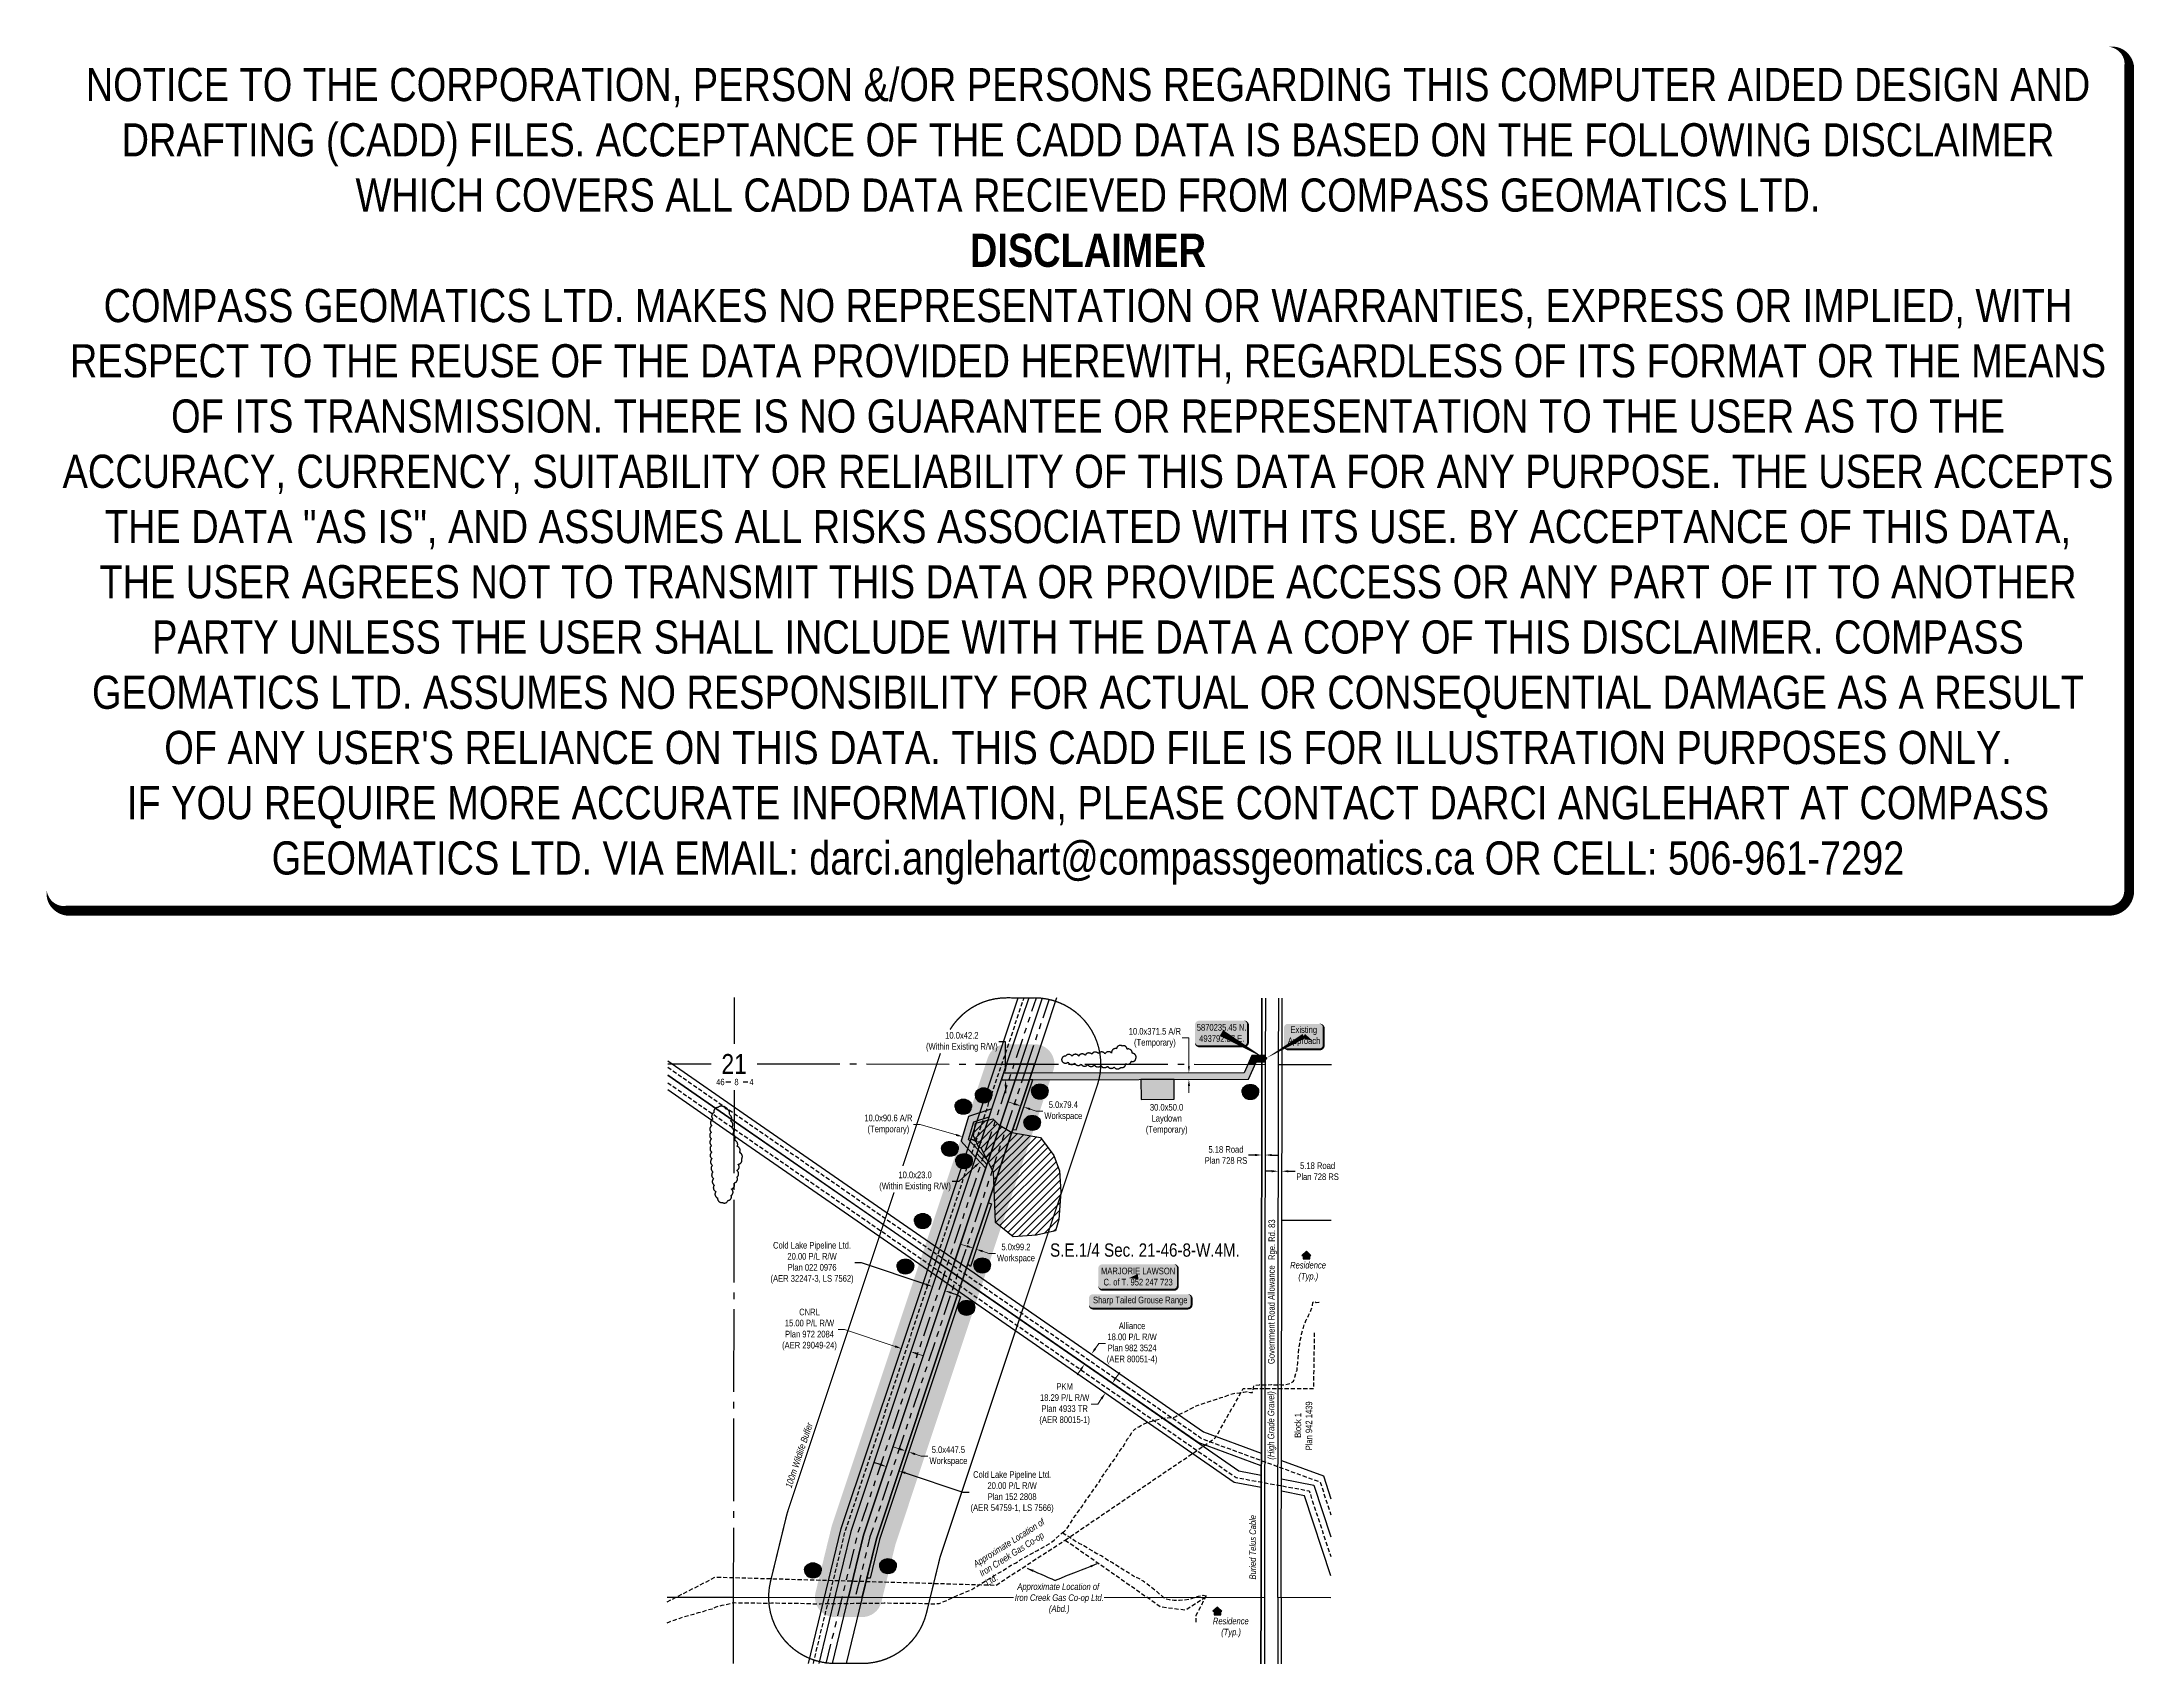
# Model space of a CAD drawing. Extents: x 491945 to 495104, y 5869321 to 5871769.
import ezdxf
from ezdxf.enums import TextEntityAlignment as Align

# ---------------------------------------------------------------- set-up
doc = ezdxf.new("R2010")
doc.units = 0
doc.header["$LTSCALE"] = 5
doc.header["$PDSIZE"] = 0.5
for name, pattern in [('0', [1, 1, 0]), ('foc-DRILLPATH', [14.75, 6, -1.75, 1.75, -1.75, 1.75, -1.75]), ('foc-QUARTERLINE', [33, 25, -3, 2, -3]), ('foc-TIELINE', [1.875, 1.25, -0.625]), ('PHANTOM', [63.5, 31.75, -6.35, 6.35, -6.35, 6.35, -6.35]), ('UG_PIPE', [1.875, 1.25, -0.625])]:
    doc.linetypes.add(name, pattern=pattern)
doc.layers.get('Defpoints').update_dxf_attribs({"color": 9})
for name, color, linetype in [('10', 1, 'Continuous'), ('9', 3, 'Continuous'), ('AS-OWNER', 7, 'Continuous'), ('AS-PIPE-UG', 44, 'UG_PIPE'), ('AS-PIPE-UG-T', 44, 'Continuous'), ('AS-RESIDENCE', 14, 'Continuous'), ('AS-TELEPHONE-T', 224, 'Continuous'), ('AS-TELUS', 224, 'foc-TEL'), ('AS-WILDLIFE-BLOCK', 131, 'Continuous'), ('C-RW', 13, 'Continuous'), ('C-SYMBOL', 7, 'Continuous'), ('DETAIL-T', 7, 'Continuous'), ('F-RW', 190, 'Continuous'), ('L-ROAD-T', 7, 'Continuous'), ('L-SEC', 7, 'Continuous'), ('L-SECLBL', 7, 'Continuous'), ('L-SECQ', 8, 'foc-QUARTERLINE'), ('L-TITLEDB', 4, 'Continuous'), ('L-TITLEDB-T', 4, 'Continuous'), ('P-BUFFER-H 30m', 51, 'Continuous'), ('P-BUFFER-YELLOW', 50, 'foc-TIELINE'), ('P-BUFFER-YELLOW-T', 50, 'Continuous'), ('P-CROSSINGS', 250, 'Continuous'), ('P-PDRILLPATH', 12, 'foc-DRILLPATH'), ('P-PROPOSED', 10, 'Continuous'), ('P-PROPOSED-T', 10, 'Continuous'), ('P-TEMP-BLUE', 146, 'Continuous'), ('P-TEMP-BLUE-T', 146, 'Continuous'), ('P-TEMP-H', 41, 'Continuous'), ('P-TEMP_ACCESS ROAD', 46, 'Continuous'), ('P-TEMP_LOG DECK', 46, 'Continuous'), ('P-TEMP_WORKSPACE', 46, 'Continuous'), ('T-BUSH', 110, '0'), ('WETLAND', 143, 'Continuous')]:
    doc.layers.add(name, color=color, linetype=linetype)
doc.layers.add('DISCLAIMER', color=7, linetype='Continuous', plot=False)
for name, color, linetype, lineweight in [('F-RW-T', 190, 'Continuous', 9), ('P-TEMP-T', 46, 'Continuous', 18), ('T-TEXT', 48, 'Continuous', 18)]:
    doc.layers.add(name, color=color, linetype=linetype, lineweight=lineweight)
for name, color, linetype, true_color in [('P-REPAIR-TEAL-H', 7, 'Continuous', 0xb8f9d7), ('P-REPAIR-YELLOW-H', 7, 'Continuous', 0xeff1c0), ('P-TEMP-BLUE-H', 7, 'Continuous', 0x99e6ff)]:
    doc.layers.add(name, color=color, linetype=linetype, true_color=true_color)
doc.layers.add('WETLAND - OPEN WATER', color=140, linetype='PHANTOM', transparency=0.5)
doc.styles.add('175L', font='ARIALN.TTF', dxfattribs={"height": 20})
doc.styles.add('80', font='ARIALN.TTF', dxfattribs={"height": 10})
doc.styles.add('80CG', font='ARIALN.TTF', dxfattribs={"height": 10})
doc.styles.add('80L', font='ARIALN.TTF', dxfattribs={"height": 10})
doc.styles.add('80LS', font='ARIALNI.TTF', dxfattribs={"height": 10})
doc.styles.add('Crossing', font='ARIALN.TTF', dxfattribs={"height": 10})
doc.styles.add('foc-LtypeFont', font='ARIALN.TTF', dxfattribs={"height": 7.35})
doc.styles.add('SIMPLEX', font='ARIALN.TTF')
doc.linetypes.add('foc-TEL', pattern='A,2,-1,["T",foc-LtypeFont,S=0.2,R=0,X=-0.425,Y=-0.75],-1.24,8', length=12.24)
doc.dimstyles.new('Compass 5 000', dxfattribs={"dimscale": 5, "dimtxt": 9, "dimasz": 2, "dimexe": 0.2, "dimexo": 0.0625, "dimgap": 0.5, "dimtad": 0, "dimtih": 1, "dimtoh": 1, "dimzin": 0, "dimdsep": 46, "dimtxsty": '80CG', "dimcen": 0.1, "dimse1": 1, "dimse2": 1, "dimclrd": 256, "dimclrt": 256, "dimaunit": 1, "dimadec": 4, "dimazin": 0, "dimtfac": 0.06, "dimtofl": 0, "dimtmove": 0, "dimatfit": 1, "dimfxl": 0.2, "dimtolj": 1, "dimtzin": 0, "dimlwd": -1, "dimarcsym": 0})

msp = doc.modelspace()

# ---------------------------------------------------------------- texts
at = {"layer": 'AS-PIPE-UG-T', "insert": (493350.372, 5869475.874), "char_height": 10, "attachment_point": 1, "rotation": 32.217609, "style": '80L'}
msp.add_mtext_dynamic_manual_height_columns('{\\fArial Narrow|b0|i1|c0|p34;Approximate Location of Iron Creek Gas Co-op Ltd.}', width=133.39234, gutter_width=50, heights=[0], dxfattribs=at)
at = {"layer": 'AS-RESIDENCE', "char_height": 10, "attachment_point": 1, "style": '175L'}
for s, width, insert in [('\\pi-9.7931;{\\fArial Narrow|b0|i1|c0|p34;Residence\\P\\pi2.7103;(Typ.)}', 33.70163, (493839.563, 5869928.408)), ('\\pi3.8529;{\\fArial Narrow|b0|i1|c0|p34;Residence\\P\\pi16.356;(Typ.)}', 60.99359, (493709.304, 5869391.457))]:
    msp.add_mtext_dynamic_manual_height_columns(s, width=width, gutter_width=100, heights=[0], dxfattribs=dict(at, insert=insert))
at = {"layer": 'AS-TELEPHONE-T', "insert": (493768.246, 5869449.119), "char_height": 10, "attachment_point": 1, "rotation": 89.910972, "style": '80L'}
msp.add_mtext_dynamic_manual_height_columns('{\\fArial Narrow|b0|i1|c0|p34;Buried Telus Cable}', width=98.28011, gutter_width=50, heights=[0], dxfattribs=at)
at = {"layer": 'C-SYMBOL', "color": 3, "style": '175L'}
msp.add_text('S.E.1/4 Sec. 21-46-8-W.4M.', height=20, dxfattribs=at).set_placement((493610.632, 5869930.204), align=Align.BOTTOM_CENTER)
at = {"layer": 'L-ROAD-T', "insert": (493797.057, 5869961.841), "char_height": 10, "attachment_point": 2, "rotation": 89.910972, "style": '80L'}
msp.add_mtext_dynamic_manual_height_columns('Rge. Rd. 83', width=61.93341, gutter_width=50, heights=[0], dxfattribs=at)
at = {"layer": 'L-ROAD-T', "insert": (493796.438, 5869848.678), "char_height": 10, "width": 148.60614, "attachment_point": 2, "rotation": 89.910972, "style": '80L'}
msp.add_mtext('Government Road Allowance', dxfattribs=at)
at = {"layer": 'L-TITLEDB-T', "insert": (493836.371, 5869639.397), "char_height": 10, "attachment_point": 1, "rotation": 89.910983, "style": '80L'}
msp.add_mtext_dynamic_manual_height_columns('\\pi23.519;Block 1\\P\\pi4.5726;Plan 942 1439', width=81.64187, gutter_width=50, heights=[0], dxfattribs=at)
at = {"layer": 'P-BUFFER-YELLOW-T', "insert": (493067.161, 5869588.738), "char_height": 10, "attachment_point": 1, "rotation": 71.556731, "style": '80L'}
msp.add_mtext_dynamic_manual_height_columns('\\pi0.89925;{\\fArial Narrow|b0|i1|c0|p34;100m Wildlife Buffer}', width=103.60614, gutter_width=100, heights=[0], dxfattribs=at)
at = {"layer": 'P-TEMP-T', "insert": (493599.971, 5870166.654), "char_height": 10, "attachment_point": 1, "style": '175L'}
msp.add_mtext_dynamic_manual_height_columns('\\pi18.135;30.0x50.0\\P\\pi20.672;Laydown\\P\\pi11.975;(Temporary)', width=85.57349, gutter_width=100, heights=[0], dxfattribs=at)
at = {"layer": 'T-TEXT', "insert": (493795.849, 5869681.565), "char_height": 10, "width": 102.57613, "attachment_point": 2, "rotation": 89.910972, "style": '80LS'}
msp.add_mtext('(High Grade Gravel)', dxfattribs=at)

# ---------------------------------------------------------------- blocks, each defined once
blk = doc.blocks.new('*U434')
h = blk.add_hatch(color=255)
edge = h.paths.add_edge_path()
edge.add_line((-71.5, -11.5), (71.5, -11.5))
edge.add_arc((71.5, -5.5), 6, 270, 360)
edge.add_line((77.5, -5.5), (77.5, 4))
edge.add_arc((71.5, 4), 6, 0, 90)
edge.add_line((71.5, 10), (-71.5, 10))
edge.add_arc((-71.5, 4), 6, 90, 180)
edge.add_line((-77.5, 4), (-77.5, -5.5))
edge.add_arc((-71.5, -5.5), 6, 180, 270)
at = {"color": 131, "flags": 128}
blk.add_lwpolyline([(-71.5, -11.5, 3, 3, 0), (71.5, -11.5, 3, 3, 0.414214), (77.5, -5.5, 3, 3, 0), (77.5, 4, 3, 0, 0.414214), (71.5, 10, 0, 0, 0), (-71.5, 10, 0, 0, 0.414214), (-77.5, 4, 0, 0, 0), (-77.5, -5.5, 0, 3, 0.414214)], format="xyseb", close=True, dxfattribs=at)
at = {"color": 131, "style": '80'}
blk.add_attdef('ENTER_TEXT_001', (-36, -5), '', height=10, dxfattribs=at)
blk = doc.blocks.new('L-SECLBL')
at = {"layer": '9', "color": 7}
for p, q in [((-5.1, -27.8), (-12.3, -27.8)), ((20.7, -27.8), (13.5, -27.8))]:
    blk.add_line(p, q, dxfattribs=at)
at = {"layer": '10', "color": 2, "style": 'SIMPLEX'}
blk.add_attdef('SEC', text='', height=30, dxfattribs=at).set_placement((0, 0), align=Align.MIDDLE)
at = {"layer": '10', "color": 5, "style": '80L'}
blk.add_attdef('TWP', text='', height=9.5, dxfattribs=at).set_placement((-14.4, -27.4), align=Align.MIDDLE_RIGHT)
blk.add_attdef('RGE', text='', height=9.5, dxfattribs=at).set_placement((3.6, -27.4), align=Align.MIDDLE_CENTER)
blk.add_attdef('MER', text='', height=9.5, dxfattribs=at).set_placement((23.2, -27.4), align=Align.MIDDLE_LEFT)
blk = doc.blocks.new('*D435')
at = {"layer": 'Defpoints', "color": 0, "transparency": 16777216}
for p in [(493786.9, 5870089.6), (493786.5, 5869873.2), (493791.7, 5869873.2)]:
    blk.add_point(p, dxfattribs=at)
at = {"layer": 'L-TITLEDB-T', "transparency": 16777216}
for p, q in [((493776.9, 5870089.6), (493766.9, 5870089.6)), ((493802, 5870089.5), (493812, 5870089.5))]:
    blk.add_line(p, q, dxfattribs=at)
for points in [[(493776.9, 5870091.3), (493776.9, 5870087.9), (493786.9, 5870089.6)], [(493802.1, 5870091.2), (493802, 5870087.9), (493792, 5870089.6)]]:
    blk.add_solid(points, dxfattribs=at)
at = {"layer": 'L-TITLEDB-T', "transparency": 16777216, "insert": (493732.9, 5870089.6), "char_height": 10, "attachment_point": 5, "style": '80CG'}
blk.add_mtext('\\A1;5.18 Road\\PPlan 728 RS', dxfattribs=at)
blk = doc.blocks.new('*D436')
at = {"layer": 'Defpoints', "color": 0, "transparency": 16777216}
for p in [(493812.1, 5870065.1), (493812.1, 5870062.3), (493817.2, 5870062.3)]:
    blk.add_point(p, dxfattribs=at)
at = {"layer": 'L-TITLEDB-T', "transparency": 16777216}
for p, q in [((493802.1, 5870065.1), (493792.1, 5870065.1)), ((493827.2, 5870065.1), (493837.2, 5870065.1))]:
    blk.add_line(p, q, dxfattribs=at)
for points in [[(493802.1, 5870066.8), (493802.1, 5870063.5), (493812.1, 5870065.1)], [(493827.2, 5870066.7), (493827.2, 5870063.4), (493817.2, 5870065.1)]]:
    blk.add_solid(points, dxfattribs=at)
at = {"layer": 'L-TITLEDB-T', "transparency": 16777216, "insert": (493871.2, 5870065.1), "char_height": 10, "attachment_point": 5, "style": '80CG'}
blk.add_mtext('\\A1;5.18 Road\\PPlan 728 RS', dxfattribs=at)
blk = doc.blocks.new('*D437')
at = {"layer": 'Defpoints', "color": 0, "transparency": 16777216}
for p in [(493529.8, 5869789), (493522.8, 5869772), (493533, 5869786.7)]:
    blk.add_point(p, dxfattribs=at)
at = {"layer": 'F-RW-T', "transparency": 16777216}
for p, q in [((493535.5, 5869797.2), (493541.2, 5869805.4)), ((493541.2, 5869805.4), (493551.2, 5869805.4)), ((493513.9, 5869766), (493508.2, 5869757.7))]:
    blk.add_line(p, q, dxfattribs=at)
for points in [[(493534.1, 5869798.1), (493536.9, 5869796.2), (493529.8, 5869789)], [(493512.5, 5869766.9), (493515.2, 5869765), (493519.6, 5869774.2)]]:
    blk.add_solid(points, dxfattribs=at)
at = {"layer": 'F-RW-T', "transparency": 16777216, "insert": (493591.2, 5869805.4), "char_height": 10, "attachment_point": 5, "style": '80CG'}
blk.add_mtext('\\A1;Alliance\\P18.00 P/L R/W\\PPlan 982 3524\\P(AER 80051-4)', dxfattribs=at)
blk = doc.blocks.new('*D438')
at = {"layer": 'Defpoints', "color": 0, "transparency": 16777216}
for p in [(493548.2, 5869732.1), (493550.8, 5869730.3), (493558.6, 5869747.1)]:
    blk.add_point(p, dxfattribs=at)
at = {"layer": 'F-RW-T', "transparency": 16777216}
for p, q in [((493566.9, 5869753.5), (493572.6, 5869761.7)), ((493539.5, 5869713.8), (493529.5, 5869713.8)), ((493545.1, 5869722.1), (493539.5, 5869713.8))]:
    blk.add_line(p, q, dxfattribs=at)
for points in [[(493543.8, 5869723), (493546.5, 5869721.1), (493550.8, 5869730.3)], [(493565.6, 5869754.5), (493568.3, 5869752.6), (493561.2, 5869745.3)]]:
    blk.add_solid(points, dxfattribs=at)
at = {"layer": 'F-RW-T', "transparency": 16777216, "insert": (493489.4, 5869713.8), "char_height": 10, "attachment_point": 5, "style": '80CG'}
blk.add_mtext('\\A1;PKM\\P18.29 P/L R/W\\PPlan 4933 TR\\P(AER 80015-1)', dxfattribs=at)
blk = doc.blocks.new('*D439')
at = {"layer": 'Defpoints', "color": 0, "transparency": 16777216}
for p in [(493242.9, 5869797.6), (493238.5, 5869784.5), (493252.7, 5869779.8)]:
    blk.add_point(p, dxfattribs=at)
at = {"layer": 'F-RW-T', "transparency": 16777216}
for p, q in [((493157.3, 5869826.2), (493147.3, 5869826.2)), ((493233.4, 5869800.8), (493157.3, 5869826.2)), ((493266.6, 5869789.7), (493276.1, 5869786.6))]:
    blk.add_line(p, q, dxfattribs=at)
for points in [[(493233.9, 5869802.4), (493232.9, 5869799.2), (493242.9, 5869797.6)], [(493267.1, 5869791.3), (493266.1, 5869788.2), (493257.1, 5869792.9)]]:
    blk.add_solid(points, dxfattribs=at)
at = {"layer": 'F-RW-T', "transparency": 16777216, "insert": (493104.2, 5869826.2), "char_height": 10, "attachment_point": 5, "style": '80CG'}
blk.add_mtext('\\A1;CNRL\\P15.00 P/L R/W\\PPlan 972 2084\\P(AER 29049-24)', dxfattribs=at)
blk = doc.blocks.new('*D440')
at = {"layer": 'Defpoints', "color": 0, "transparency": 16777216}
for p in [(493308.8, 5869884.8), (493232.9, 5869720.4), (493251.9, 5869714.1)]:
    blk.add_point(p, dxfattribs=at)
at = {"layer": 'P-PROPOSED-T', "color": 240, "transparency": 16777216}
for p, q in [((493182.7, 5869926.9), (493172.7, 5869926.9)), ((493280.4, 5869894.3), (493182.7, 5869926.9)), ((493318.3, 5869881.6), (493327.8, 5869878.5))]:
    blk.add_line(p, q, dxfattribs=at)
for points in [[(493280.9, 5869895.9), (493279.8, 5869892.7), (493289.9, 5869891.1)], [(493318.8, 5869883.2), (493317.8, 5869880.1), (493308.8, 5869884.8)]]:
    blk.add_solid(points, dxfattribs=at)
at = {"layer": 'P-PROPOSED-T', "transparency": 16777216, "insert": (493108.1, 5869926.9), "char_height": 10, "attachment_point": 5, "style": '80CG'}
blk.add_mtext('\\A1;Cold Lake Pipeline Ltd.\\P20.00 P/L R/W\\PPlan 022 0976\\P(AER 32247-3, LS 7562)', dxfattribs=at)
blk = doc.blocks.new('*U443')
h = blk.add_hatch(color=59)
edge = h.paths.add_edge_path()
edge.add_line((-54, -20), (54, -20))
edge.add_arc((54, -14), 6, 270, 360)
edge.add_line((60, -14), (60, 12.5))
edge.add_arc((54, 12.5), 6, 0, 90)
edge.add_line((54, 18.5), (-54, 18.5))
edge.add_arc((-54, 12.5), 6, 90, 180)
edge.add_line((-60, 12.5), (-60, -14))
edge.add_arc((-54, -14), 6, 180, 270)
at = {"color": 1, "flags": 128}
blk.add_lwpolyline([(-54, -20, 3, 3, 0), (54, -20, 3, 3, 0.414214), (60, -14, 3, 3, 0), (60, 12.5, 3, 0, 0.414214), (54, 18.5, 0, 0, 0), (-54, 18.5, 0, 0, 0.414214), (-60, 12.5, 0, 0, 0), (-60, -14, 0, 3, 0.414214)], format="xyseb", close=True, dxfattribs=at)
blk.add_lwpolyline([(-14, -2.4, 0, 7.5, 0), (0, 0, 0, 0, 0)], format="xyseb", dxfattribs=at)
at = {"color": 1, "style": '80'}
blk.add_attdef('ENTER_TEXT_001', (-36, -5), '', height=10, dxfattribs=at)
blk = doc.blocks.new('*D444')
at = {"layer": 'Defpoints', "color": 0, "transparency": 16777216}
for p in [(493223.3, 5869628.3), (493239.3, 5869613.1), (493242.3, 5869622)]:
    blk.add_point(p, dxfattribs=at)
at = {"layer": 'P-PROPOSED-T', "color": 240, "transparency": 16777216}
for p, q in [((493210.9, 5869622.6), (493201.4, 5869625.7)), ((493248.8, 5869609.9), (493335.5, 5869581)), ((493335.5, 5869581), (493345.5, 5869581))]:
    blk.add_line(p, q, dxfattribs=at)
for points in [[(493211.4, 5869624.2), (493210.3, 5869621), (493220.3, 5869619.4)], [(493249.3, 5869611.5), (493248.3, 5869608.3), (493239.3, 5869613.1)]]:
    blk.add_solid(points, dxfattribs=at)
at = {"layer": 'P-PROPOSED-T', "transparency": 16777216, "insert": (493410.1, 5869581), "char_height": 10, "attachment_point": 5, "style": '80CG'}
blk.add_mtext('\\A1;Cold Lake Pipeline Ltd.\\P20.00 P/L R/W\\PPlan 152 2808\\P(AER 54759-1, LS 7566)', dxfattribs=at)
blk = doc.blocks.new('*D457')
at = {"layer": 'Defpoints', "color": 0, "transparency": 16777216}
for p in [(493650.6, 5870213.6), (493650.6, 5870203.6), (493677, 5870203.6)]:
    blk.add_point(p, dxfattribs=at)
at = {"layer": 'P-TEMP-T', "transparency": 16777216}
for p, q in [((493676.9, 5870266.4), (493666.9, 5870266.4)), ((493676.9, 5870223.6), (493676.9, 5870266.4)), ((493677, 5870193.6), (493677, 5870183.6))]:
    blk.add_line(p, q, dxfattribs=at)
for points in [[(493678.6, 5870223.6), (493675.3, 5870223.6), (493677, 5870213.6)], [(493678.7, 5870193.6), (493675.3, 5870193.6), (493677, 5870203.6)]]:
    blk.add_solid(points, dxfattribs=at)
at = {"layer": 'P-TEMP-T', "transparency": 16777216, "insert": (493625.6, 5870266.4), "char_height": 10, "attachment_point": 5, "style": '80CG'}
blk.add_mtext('\\A1;10.0x371.5 A/R\\P(Temporary)', dxfattribs=at)
blk = doc.blocks.new('*D458')
at = {"layer": 'Defpoints', "color": 0, "transparency": 16777216}
for p in [(493335.3, 5870117.1), (493338.1, 5870126.7), (493347.7, 5870123.9)]:
    blk.add_point(p, dxfattribs=at)
at = {"layer": 'P-TEMP-T', "transparency": 16777216}
for p, q in [((493271.4, 5870135.7), (493261.4, 5870135.7)), ((493325.7, 5870119.9), (493271.4, 5870135.7)), ((493354.5, 5870111.5), (493364.1, 5870108.7))]:
    blk.add_line(p, q, dxfattribs=at)
for points in [[(493326.1, 5870121.5), (493325.2, 5870118.3), (493335.3, 5870117.1)], [(493354.9, 5870113.1), (493354, 5870109.9), (493344.9, 5870114.3)]]:
    blk.add_solid(points, dxfattribs=at)
at = {"layer": 'P-TEMP-T', "transparency": 16777216, "insert": (493223.3, 5870135.7), "char_height": 10, "attachment_point": 5, "style": '80CG'}
blk.add_mtext('\\A1;10.0x90.6 A/R\\P(Temporary)', dxfattribs=at)
blk = doc.blocks.new('res_occ')
for points in [[(0.1, 0.89), (-1.26, -0.37), (1.46, -0.37)], [(-0.9, -1.43), (1.1, -1.43), (1.1, -0.37), (-0.9, -0.37)]]:
    blk.add_hatch(color=14).paths.add_polyline_path(points)
at = {"color": 14}
for points in [[(0.1, 0.89), (-1.26, -0.37), (1.46, -0.37)], [(-0.9, -1.43), (1.1, -1.43), (1.1, -0.37), (-0.9, -0.37)]]:
    blk.add_lwpolyline(points, close=True, dxfattribs=at)
blk = doc.blocks.new('*U460')
h = blk.add_hatch(color=254)
edge = h.paths.add_edge_path()
edge.add_line((-34, -20), (34, -20))
edge.add_arc((34, -14), 6, 270, 360)
edge.add_line((40, -14), (40, 12.5))
edge.add_arc((34, 12.5), 6, 0, 90)
edge.add_line((34, 18.5), (-34, 18.5))
edge.add_arc((-34, 12.5), 6, 90, 180)
edge.add_line((-40, 12.5), (-40, -14))
edge.add_arc((-34, -14), 6, 180, 270)
at = {"color": 1, "flags": 128}
blk.add_lwpolyline([(-34, -20, 3, 3, 0), (34, -20, 3, 3, 0.414214), (40, -14, 3, 3, 0), (40, 12.5, 3, 0, 0.414214), (34, 18.5, 0, 0, 0), (-34, 18.5, 0, 0, 0.414214), (-40, 12.5, 0, 0, 0), (-40, -14, 0, 3, 0.414214)], format="xyseb", close=True, dxfattribs=at)
blk.add_lwpolyline([(66.6, -39, 0, 10, 0), (0, 0, 5, 5, 0)], format="xyseb", dxfattribs=at)
at = {"color": 1, "style": '80'}
blk.add_attdef('ENTER_TEXT_001', (-36, -5), '', height=10, dxfattribs=at)
blk = doc.blocks.new('*U464')
h = blk.add_hatch(color=255)
edge = h.paths.add_edge_path()
edge.add_line((-24, -20), (24, -20))
edge.add_arc((24, -14), 6, 270, 360)
edge.add_line((30, -14), (30, 12.5))
edge.add_arc((24, 12.5), 6, 0, 90)
edge.add_line((24, 18.5), (-24, 18.5))
edge.add_arc((-24, 12.5), 6, 90, 180)
edge.add_line((-30, 12.5), (-30, -14))
edge.add_arc((-24, -14), 6, 180, 270)
at = {"color": 1, "flags": 128}
for points in [[(-57.8, -34, 0, 7.5, 0), (0, 0, 0, 0, 0)], [(13.2, -7, 0, 7.5, 0), (0, 0, 0, 0, 0)]]:
    blk.add_lwpolyline(points, format="xyseb", dxfattribs=at)
blk.add_lwpolyline([(-24, -20, 3, 3, 0), (24, -20, 3, 3, 0.414214), (30, -14, 3, 3, 0), (30, 12.5, 3, 0, 0.414214), (24, 18.5, 0, 0, 0), (-24, 18.5, 0, 0, 0.414214), (-30, 12.5, 0, 0, 0), (-30, -14, 0, 3, 0.414214)], format="xyseb", close=True, dxfattribs=at)
at = {"color": 1, "style": '80'}
blk.add_attdef('ENTER_TEXT_001', (-26.8, -4.9), '', height=10, dxfattribs=at)
blk = doc.blocks.new('xing2')
h = blk.add_hatch(color=50)
h.dxf.hatch_style = 1
edge = h.paths.add_edge_path()
edge.add_ellipse((0, 0), major_axis=(-12.5, 0), ratio=0.816297, start_angle=0, end_angle=360)
h = blk.add_hatch(color=250)
h.dxf.hatch_style = 1
edge = h.paths.add_edge_path()
edge.add_ellipse((0, -2), major_axis=(-12.5, 0), ratio=0.816297, start_angle=0, end_angle=180)
edge.add_line((12.5, -2), (12.5, 0))
edge.add_ellipse((0, 0), major_axis=(-12.5, 0), ratio=0.816297, start_angle=0, end_angle=180, ccw=False)
edge.add_line((-12.5, 0), (-12.5, -2))
at = {"color": 250}
blk.add_ellipse((0, 0), major_axis=(-12.5, 0), ratio=0.816297, dxfattribs=at)
blk.add_ellipse((0, -2), major_axis=(-12.5, 0), ratio=0.816297, start_param=0, end_param=3.141593, dxfattribs=at)
at = {"color": 250, "style": 'Crossing'}
blk.add_attdef('CROSSING', text='', height=9, dxfattribs=at).set_placement((0.1, 0), align=Align.MIDDLE_CENTER)
at = {"color": 250, "style": 'Crossing', "flags": 1}
for tag, p in [('DESCRIPTION', (0.1, -25.8)), ('OWNER', (0.1, -12.5)), ('LOCATION', (0.1, -39.3)), ('DWG_REF', (0.1, -52.8))]:
    blk.add_attdef(tag, text='', height=9, dxfattribs=at).set_placement(p, align=Align.MIDDLE_CENTER)
blk = doc.blocks.new('*D490')
at = {"layer": 'Defpoints', "color": 0, "transparency": 16777216}
for p in [(493254.1, 5869641.5), (493233.9, 5869596.7), (493238.6, 5869595.1)]:
    blk.add_point(p, dxfattribs=at)
at = {"layer": 'P-TEMP-T', "transparency": 16777216}
for p, q in [((493239.8, 5869646.2), (493230.3, 5869649.4)), ((493263.5, 5869638.3), (493273, 5869635.2)), ((493273, 5869635.2), (493283, 5869635.2))]:
    blk.add_line(p, q, dxfattribs=at)
for points in [[(493240.4, 5869647.8), (493239.3, 5869644.6), (493249.3, 5869643.1)], [(493264.1, 5869639.9), (493263, 5869636.7), (493254.1, 5869641.5)]]:
    blk.add_solid(points, dxfattribs=at)
at = {"layer": 'P-TEMP-T', "transparency": 16777216, "insert": (493313.9, 5869635.2), "char_height": 10, "attachment_point": 5, "style": '80CG'}
blk.add_mtext('\\A1;5.0x447.5\\PWorkspace', dxfattribs=at)
blk = doc.blocks.new('*D491')
at = {"layer": 'Defpoints', "color": 0, "transparency": 16777216}
for p in [(493356.1, 5869947.4), (493357, 5869966.1), (493361.8, 5869964.5)]:
    blk.add_point(p, dxfattribs=at)
at = {"layer": 'P-TEMP-T', "transparency": 16777216}
for p, q in [((493341.8, 5869952.2), (493332.4, 5869955.3)), ((493365.6, 5869944.3), (493375, 5869941.1)), ((493375, 5869941.1), (493385, 5869941.1))]:
    blk.add_line(p, q, dxfattribs=at)
for points in [[(493342.4, 5869953.8), (493341.3, 5869950.6), (493351.3, 5869949)], [(493366.1, 5869945.9), (493365, 5869942.7), (493356.1, 5869947.4)]]:
    blk.add_solid(points, dxfattribs=at)
at = {"layer": 'P-TEMP-T', "transparency": 16777216, "insert": (493415.9, 5869941.1), "char_height": 10, "attachment_point": 5, "style": '80CG'}
blk.add_mtext('\\A1;5.0x99.2\\PWorkspace', dxfattribs=at)
blk = doc.blocks.new('*D492')
at = {"layer": 'Defpoints', "color": 0, "transparency": 16777216}
for p in [(493423.5, 5870165.6), (493427.6, 5870162.1), (493428.3, 5870164)]:
    blk.add_point(p, dxfattribs=at)
at = {"layer": 'P-TEMP-T', "transparency": 16777216}
for p, q in [((493413.4, 5870166.8), (493403.9, 5870170)), ((493437.1, 5870158.9), (493446.6, 5870155.7)), ((493446.6, 5870155.7), (493456.6, 5870155.7))]:
    blk.add_line(p, q, dxfattribs=at)
for points in [[(493413.9, 5870168.4), (493412.9, 5870165.2), (493422.9, 5870163.7)], [(493437.7, 5870160.5), (493436.6, 5870157.3), (493427.6, 5870162.1)]]:
    blk.add_solid(points, dxfattribs=at)
at = {"layer": 'P-TEMP-T', "transparency": 16777216, "insert": (493487.4, 5870155.7), "char_height": 10, "attachment_point": 5, "style": '80CG'}
blk.add_mtext('\\A1;5.0x79.4\\PWorkspace', dxfattribs=at)
blk = doc.blocks.new('*D493')
at = {"layer": 'Defpoints', "color": 0, "transparency": 16777216}
for p in [(493400.2, 5870213.1), (493411.9, 5870213.1), (493412, 5870203.1)]:
    blk.add_point(p, dxfattribs=at)
at = {"layer": 'P-TEMP-BLUE-T', "transparency": 16777216}
for p, q in [((493400.1, 5870260.3), (493390.1, 5870260.3)), ((493400.2, 5870223.1), (493400.1, 5870260.3)), ((493400.2, 5870193.1), (493400.2, 5870183.1))]:
    blk.add_line(p, q, dxfattribs=at)
for points in [[(493401.8, 5870223.1), (493398.5, 5870223.1), (493400.2, 5870213.1)], [(493401.9, 5870193.1), (493398.6, 5870193.1), (493400.2, 5870203.1)]]:
    blk.add_solid(points, dxfattribs=at)
at = {"layer": 'P-TEMP-BLUE-T', "transparency": 16777216, "insert": (493334.2, 5870260.3), "char_height": 10, "attachment_point": 5, "style": '80CG'}
blk.add_mtext('\\A1;10.0x42.2 \\P(Within Existing R/W)', dxfattribs=at)
blk = doc.blocks.new('*D494')
at = {"layer": 'Defpoints', "color": 0, "transparency": 16777216}
for p in [(493361.8, 5870079.1), (493361.8, 5870079), (493369.2, 5870085.7)]:
    blk.add_point(p, dxfattribs=at)
at = {"layer": 'P-TEMP-BLUE-T', "transparency": 16777216}
for p, q in [((493354.3, 5870072.3), (493329.5, 5870049.8)), ((493376.6, 5870092.5), (493384, 5870099.2)), ((493329.5, 5870049.8), (493319.5, 5870049.8))]:
    blk.add_line(p, q, dxfattribs=at)
for points in [[(493353.2, 5870073.6), (493355.5, 5870071.1), (493361.8, 5870079.1)], [(493375.5, 5870093.7), (493377.7, 5870091.3), (493369.2, 5870085.8)]]:
    blk.add_solid(points, dxfattribs=at)
at = {"layer": 'P-TEMP-BLUE-T', "transparency": 16777216, "insert": (493263.6, 5870049.8), "char_height": 10, "attachment_point": 5, "style": '80CG'}
blk.add_mtext('\\A1;10.0x23.0 \\P(Within Existing R/W)', dxfattribs=at)
blk = doc.blocks.new('Disclaimer_Legal')
at = {"layer": 'DISCLAIMER', "color": 254, "flags": 128}
blk.add_lwpolyline([(-3612.9, -1104.6, 37.5, 37.5, 0), (4096.1, -1104.6, 37.5, 37.5, 0.414214), (4171.1, -1029.6, 37.5, 37.5, 0), (4171.1, 2078.7, 37.5, 0, 0.414214), (4096.1, 2153.7, 0, 0, 0), (-3612.9, 2153.7, 0, 0, 0.414214), (-3687.9, 2078.7, 0, 0, 0), (-3687.9, -1029.6, 0, 37.5, 0.414214)], format="xyseb", close=True, dxfattribs=at)
at = {"layer": 'DISCLAIMER', "color": 254, "insert": (241.6, 533.9), "char_height": 125, "width": 7717.568, "attachment_point": 5, "style": '80'}
blk.add_mtext('NOTICE TO THE CORPORATION, PERSON &/OR PERSONS REGARDING THIS COMPUTER AIDED DESIGN AND DRAFTING (CADD) FILES. ACCEPTANCE OF THE CADD DATA IS BASED ON THE FOLLOWING DISCLAIMER WHICH COVERS ALL CADD DATA RECIEVED FROM COMPASS GEOMATICS LTD.\\P{\\fArial Narrow|b1|i0|c0|p34;DISCLAIMER}\\PCOMPASS GEOMATICS LTD. MAKES NO REPRESENTATION OR WARRANTIES, EXPRESS OR IMPLIED, WITH RESPECT TO THE REUSE OF THE DATA PROVIDED HEREWITH, REGARDLESS OF ITS FORMAT OR THE MEANS OF ITS TRANSMISSION. THERE IS NO GUARANTEE OR REPRESENTATION TO THE USER AS TO THE ACCURACY, CURRENCY, SUITABILITY OR RELIABILITY OF THIS DATA FOR ANY PURPOSE. THE USER ACCEPTS THE DATA "AS IS", AND ASSUMES ALL RISKS ASSOCIATED WITH ITS USE. BY ACCEPTANCE OF THIS DATA, THE USER AGREES NOT TO TRANSMIT THIS DATA OR PROVIDE ACCESS OR ANY PART OF IT TO ANOTHER PARTY UNLESS THE USER SHALL INCLUDE WITH THE DATA A COPY OF THIS DISCLAIMER. COMPASS GEOMATICS LTD. ASSUMES NO RESPONSIBILITY FOR ACTUAL OR CONSEQUENTIAL DAMAGE AS A RESULT OF ANY USER\'S RELIANCE ON THIS DATA. THIS CADD FILE IS FOR ILLUSTRATION PURPOSES ONLY.\\PIF YOU REQUIRE MORE ACCURATE INFORMATION, PLEASE CONTACT DARCI ANGLEHART AT COMPASS GEOMATICS LTD. VIA EMAIL: darci.anglehart@compassgeomatics.ca OR CELL: 506-961-7292', dxfattribs=at)

# ---------------------------------------------------------------- dimensions: what is measured, and where the dimension line sits
at = {"layer": 'F-RW-T'}
dim = msp.add_linear_dim(base=(493242.896, 5869797.65), p1=(493252.741, 5869779.809), p2=(493238.527, 5869784.548), angle=161.561002, text='CNRL\\P15.00 P/L R/W\\PPlan 972 2084\\P(AER 29049-24)', dimstyle='Compass 5 000', dxfattribs=at)
dim.commit()
dim.dimension.update_dxf_attribs({"geometry": '*D439', "text_midpoint": (493104.152, 5869826.173), "dimtype": 161})
for p1, p2, distance, text, picture, middle in [((493522.777, 5869771.951), (493533.014, 5869786.734), 3.919, 'Alliance\\P18.00 P/L R/W\\PPlan 982 3524\\P(AER 80051-4)', '*D437', (493591.186, 5869805.408)), ((493558.599, 5869747.118), (493548.202, 5869732.102), 3.207, 'PKM\\P18.29 P/L R/W\\PPlan 4933 TR\\P(AER 80015-1)', '*D438', (493489.447, 5869713.833))]:
    dim = msp.add_aligned_dim(p1=p1, p2=p2, distance=distance, text=text, dimstyle='Compass 5 000', dxfattribs=at)
    dim.commit()
    dim.dimension.update_dxf_attribs({"geometry": picture, "text_midpoint": middle})
at = {"layer": 'L-TITLEDB-T'}
for base, p1, p2, angle, picture, middle in [((493786.868, 5870089.57), (493791.711, 5869873.184), (493786.532, 5869873.192), 179.910972, '*D435', (493732.946, 5870089.601)), ((493812.12, 5870065.106), (493817.235, 5870062.321), (493812.115, 5870062.329), 179.912837, '*D436', (493871.162, 5870065.068))]:
    dim = msp.add_linear_dim(base=base, p1=p1, p2=p2, angle=angle, text='5.18 Road\\PPlan 728 RS', dimstyle='Compass 5 000', dxfattribs=at)
    dim.commit()
    dim.dimension.update_dxf_attribs({"geometry": picture, "text_midpoint": middle, "dimtype": 161})
at = {"layer": 'P-PROPOSED-T'}
for base, p1, p2, text, picture, middle in [((493308.829, 5869884.803), (493232.948, 5869720.44), (493251.921, 5869714.115), 'Cold Lake Pipeline Ltd.\\P20.00 P/L R/W\\PPlan 022 0976\\P(AER 32247-3, LS 7562)', '*D440', (493108.134, 5869926.867)), ((493239.319, 5869613.084), (493223.322, 5869628.336), (493242.295, 5869622.01), 'Cold Lake Pipeline Ltd.\\P20.00 P/L R/W\\PPlan 152 2808\\P(AER 54759-1, LS 7566)', '*D444', (493410.079, 5869581.002))]:
    dim = msp.add_linear_dim(base=base, p1=p1, p2=p2, angle=341.561289, text=text, dimstyle='Compass 5 000', override={"dimclrd": 240}, dxfattribs=at)
    dim.commit()
    dim.dimension.update_dxf_attribs({"geometry": picture, "text_midpoint": middle, "dimtype": 161})
at = {"layer": 'P-TEMP-BLUE-T'}
for base, p1, p2, angle, text, picture, middle in [((493400.18, 5870213.123), (493411.961, 5870203.145), (493411.943, 5870213.145), 90.108023, '10.0x42.2 \\P(Within Existing R/W)', '*D493', (493334.181, 5870260.35)), ((493361.757, 5870079.061), (493369.229, 5870085.708), (493361.817, 5870078.995), 222.168072, '10.0x23.0 \\P(Within Existing R/W)', '*D494', (493263.569, 5870049.827))]:
    dim = msp.add_linear_dim(base=base, p1=p1, p2=p2, angle=angle, text=text, dimstyle='Compass 5 000', dxfattribs=at)
    dim.commit()
    dim.dimension.update_dxf_attribs({"geometry": picture, "text_midpoint": middle, "dimtype": 161})
at = {"layer": 'P-TEMP-T'}
for base, p1, p2, angle, text, picture, middle in [((493676.987, 5870203.645), (493650.563, 5870213.595), (493650.582, 5870203.595), 270.108023, '10.0x371.5 A/R\\P(Temporary)', '*D457', (493625.573, 5870266.385)), ((493335.254, 5870117.103), (493347.666, 5870123.929), (493338.067, 5870126.732), 163.719864, '10.0x90.6 A/R\\P(Temporary)', '*D458', (493223.336, 5870135.737)), ((493356.067, 5869947.433), (493357.029, 5869966.121), (493361.772, 5869964.54), 341.557914, '5.0x99.2\\PWorkspace', '*D491', (493415.862, 5869941.106)), ((493254.056, 5869641.477), (493233.855, 5869596.696), (493238.598, 5869595.115), 341.561289, '5.0x447.5\\PWorkspace', '*D490', (493313.851, 5869635.152))]:
    dim = msp.add_linear_dim(base=base, p1=p1, p2=p2, angle=angle, text=text, dimstyle='Compass 5 000', dxfattribs=at)
    dim.commit()
    dim.dimension.update_dxf_attribs({"geometry": picture, "text_midpoint": middle, "dimtype": 161})
dim = msp.add_aligned_dim(p1=(493423.542, 5870165.578), p2=(493428.285, 5870163.996), distance=-2.03, text='5.0x79.4\\PWorkspace', dimstyle='Compass 5 000', dxfattribs=at)
dim.commit()
dim.dimension.update_dxf_attribs({"geometry": '*D492', "text_midpoint": (493487.438, 5870155.743)})

# ---------------------------------------------------------------- hatches: boundary and pattern name
at = {"layer": 'P-BUFFER-H 30m'}
h = msp.add_hatch(color=256, dxfattribs=at)
h.dxf.hatch_style = 1
h.paths.add_polyline_path([(493443.804, 5870256.738), (493422.852, 5870256.645), (493401.977, 5870256.779, 0.32454931), (493373.326, 5870236.271), (493276.876, 5869947.061), (493264.926, 5869911.204), (493138.23, 5869531.199, 0.02071649), (493137.542, 5869528.811), (493114.511, 5869434.274), (493113.367, 5869429.571, 0.48565634), (493142.487, 5869392.48), (493163.066, 5869392.46), (493183.646, 5869392.44, 0.34611025), (493212.823, 5869415.339), (493234.014, 5869502.323), (493359.793, 5869879.578), (493470.255, 5870210.828), (493472.396, 5870217.248, 0.51336555)])
h.paths.add_polyline_path([(493443.937, 5870226.739), (493441.796, 5870220.318), (493331.333, 5869889.067), (493205.16, 5869510.632), (493183.675, 5869422.44), (493163.095, 5869422.46), (493142.517, 5869422.48), (493143.659, 5869427.173), (493166.69, 5869521.71), (493293.387, 5869901.719), (493305.335, 5869937.57), (493401.785, 5870226.78), (493422.823, 5870226.645)], flags=16)
at = {"layer": 'P-REPAIR-TEAL-H'}
h = msp.add_hatch(color=256, dxfattribs=at)
h.dxf.hatch_style = 1
h.paths.add_polyline_path([(493401.785, 5870226.78), (493305.335, 5869937.57), (493293.387, 5869901.719), (493166.69, 5869521.71), (493143.659, 5869427.173), (493142.517, 5869422.48), (493163.095, 5869422.46), (493185.925, 5869516.171), (493312.36, 5869895.393), (493324.309, 5869931.246), (493422.823, 5870226.645)])
at = {"layer": 'P-REPAIR-YELLOW-H'}
h = msp.add_hatch(color=256, dxfattribs=at)
h.dxf.hatch_style = 1
h.paths.add_polyline_path([(493163.095, 5869422.46), (493183.675, 5869422.44), (493205.16, 5869510.632), (493331.333, 5869889.067), (493441.796, 5870220.318), (493443.937, 5870226.739), (493422.823, 5870226.645), (493324.309, 5869931.246), (493185.925, 5869516.171)])
at = {"layer": 'P-TEMP-BLUE-H'}
h = msp.add_hatch(color=256, dxfattribs=at)
h.dxf.hatch_style = 1
h.paths.add_polyline_path([(493397.229, 5870213.117), (493393.892, 5870203.111), (493436.084, 5870203.191), (493439.421, 5870213.197)])
h.paths.add_polyline_path([(493374.047, 5870080.388), (493358.646, 5870097.392), (493355.007, 5870086.513), (493370.416, 5870069.5)])
at = {"layer": 'P-TEMP-H'}
h = msp.add_hatch(color=256, dxfattribs=at)
h.dxf.hatch_style = 1
h.paths.add_polyline_path([(493792.278, 5870240.072), (493772.037, 5870239.728), (493766.167, 5870226.426), (493777.092, 5870226.415), (493778.603, 5870229.838), (493792.265, 5870230.071)])
h = msp.add_hatch(color=256, dxfattribs=at)
h.dxf.hatch_style = 1
h.paths.add_polyline_path([(493343.094, 5869924.334), (493374.191, 5870017.587), (493378.934, 5870016.005), (493347.376, 5869921.369)])
h.paths.add_polyline_path([(493190.696, 5869451.256), (493205.16, 5869510.632), (493327.841, 5869878.593), (493332.123, 5869875.628), (493209.969, 5869509.247), (493195.806, 5869451.109)])
h.paths.add_polyline_path([(493436.085, 5870203.191), (493411.122, 5870128.333), (493416.07, 5870127.365), (493441.359, 5870203.201)])
h = msp.add_hatch(color=256, dxfattribs=at)
h.dxf.hatch_style = 1
h.paths.add_polyline_path([(493352.279, 5870139.727), (493375.305, 5870147.379), (493379.258, 5870159.23), (493344.15, 5870147.563), (493333.315, 5870110.463), (493355.007, 5870086.513), (493358.638, 5870097.401), (493344.483, 5870113.029)])
h.paths.add_polyline_path([(493777.092, 5870226.415), (493766.167, 5870226.426), (493760.596, 5870213.803), (493439.421, 5870213.197), (493436.084, 5870203.191), (493767.119, 5870203.815)])
h = msp.add_hatch(color=256, dxfattribs=at)
h.dxf.hatch_style = 1
h.paths.add_polyline_path([(493654.698, 5870173.603), (493654.642, 5870203.603), (493604.642, 5870203.508), (493604.698, 5870173.509)])
at = {"layer": 'WETLAND - OPEN WATER', "transparency": 33554623}
h = msp.add_hatch(dxfattribs=at)
h.set_pattern_fill('ANSI31', color=256, scale=2.5)
h.paths.add_polyline_path([(493382.196, 5870063.771), (493363.517, 5870099.726), (493359.198, 5870101.888), (493352.017, 5870118.426), (493354.925, 5870137.823), (493380.866, 5870144.255), (493389.498, 5870135.62), (493409.651, 5870123.376), (493452.861, 5870116.096), (493472.994, 5870088.798), (493481.607, 5870065.756), (493483.725, 5870034.171), (493480.788, 5869992.496), (493475.722, 5869975.256), (493446.899, 5869968.828), (493411.597, 5869966.001), (493384.973, 5869987.596)])

# ---------------------------------------------------------------- linework, layer by layer
at = {"layer": 'AS-PIPE-UG', "flags": 128}
for points in [[(492890.328, 5870198.607), (493748.108, 5869602.973), (493858.437, 5869582.921), (493891.106, 5869483.741)], [(492890.362, 5870221.957), (493697.543, 5869661.146), (493875.123, 5869596.172), (493891.204, 5869546.795)], [(493485.977, 5869519.928), (493489.128, 5869521.828), (493492.823, 5869526.128), (493494.498, 5869528.822), (493498.381, 5869534.283), (493501.959, 5869540.889), (493506.113, 5869546.177), (493510.583, 5869552.692), (493515.372, 5869558.557), (493519.237, 5869565.008), (493523.279, 5869570.997), (493527.709, 5869576.927), (493531.841, 5869583.051), (493536.157, 5869588.536), (493540.407, 5869594.441), (493543.882, 5869600.948), (493548.278, 5869606.99), (493552.224, 5869613.418), (493556.539, 5869618.879), (493560.356, 5869625.039), (493564.434, 5869630.279), (493568.709, 5869636.889), (493572.512, 5869643.418), (493577.273, 5869648.905), (493580.727, 5869655.087), (493584.508, 5869661.121), (493588.352, 5869666.589), (493591.42, 5869672.081), (493595.53, 5869675.926), (493601.167, 5869679.524), (493607.652, 5869682.938), (493613.999, 5869686.143), (493620.764, 5869688.151), (493627.839, 5869689.933), (493634.792, 5869691.846), (493641.726, 5869693.175), (493648.138, 5869693.329), (493653.25, 5869693.282), (493657.08, 5869695.188), (493661.874, 5869698.289), (493666.406, 5869700.132), (493670.69, 5869702.08), (493689.438, 5869711.768), (493704.564, 5869716.908), (493711.783, 5869719.172), (493718.915, 5869721.363), (493725.82, 5869723.624), (493732.724, 5869725.745), (493739.071, 5869728.619), (493746.143, 5869730.125), (493753.12, 5869730.981), (493760.079, 5869731.855), (493765.025, 5869732.586), (493764.967, 5869732.53), (493766.116, 5869732.415), (493769.86, 5869731.442), (493772.851, 5869731.408), (493775.175, 5869741.769), (493783.329, 5869742.896), (493785.261, 5869743.369), (493787.477, 5869743.072), (493794.579, 5869742.999), (493801.696, 5869743.202), (493801.513, 5869742.616), (493801.18, 5869742.89), (493804.172, 5869742.725), (493809.989, 5869742.742), (493813.995, 5869743.244), (493817.26, 5869743.03), (493822.774, 5869743.054), (493829.562, 5869744.832), (493834.791, 5869748.337), (493837.056, 5869754.428), (493838.819, 5869761.552), (493839.919, 5869764.233), (493840.182, 5869765.161), (493840.504, 5869768.633), (493841.279, 5869775.879), (493841.984, 5869783.442), (493842.413, 5869790.709), (493843.154, 5869797.759), (493844.242, 5869804.824), (493845.671, 5869811.928), (493847.037, 5869819.342), (493849.183, 5869826.999), (493851.325, 5869833.934), (493854.039, 5869840.783), (493857.753, 5869847.389), (493859.381, 5869851.318), (493861.045, 5869854.856), (493863.379, 5869860.849), (493864.15, 5869866.909), (493865.677, 5869868.86), (493869.233, 5869867.312), (493872.993, 5869867.501), (493873.511, 5869867.659), (493875.148, 5869868.155), (493875.169, 5869868.122)], [(493490.269, 5869508.709), (493716.741, 5869662.625), (493759.058, 5869737.09), (493865.419, 5869737.217), (493866.755, 5869823.503)], [(492889.129, 5869383.906), (492892.783, 5869385.154), (492899.838, 5869387.928), (492907.483, 5869390.226), (492914.706, 5869392.923), (492922.313, 5869395.096), (492929.624, 5869396.758), (492936.889, 5869399.208), (492943.582, 5869401.08), (492950.214, 5869403.438), (492957.199, 5869404.874), (492963.462, 5869408.048), (492970.708, 5869409.771), (492972.423, 5869410.226), (492990.906, 5869414.443), (492996.251, 5869413.754), (493003.1, 5869413.855), (493010.285, 5869413.921), (493017.811, 5869414.123), (493025.191, 5869413.8), (493032.521, 5869413.591), (493040.12, 5869413.614), (493047.001, 5869413.719), (493053.909, 5869413.894), (493061.203, 5869413.551), (493068.582, 5869413.486), (493076.158, 5869413.247), (493083.513, 5869413.231), (493090.751, 5869413.293), (493098.2, 5869413.041), (493105.579, 5869412.785), (493112.876, 5869412.55), (493120.247, 5869412.552), (493127.469, 5869412.769), (493134.721, 5869412.807), (493141.916, 5869412.953), (493148.827, 5869413.183), (493155.938, 5869413.103), (493163.218, 5869413.085), (493170.584, 5869413.306), (493177.731, 5869413.184), (493185.001, 5869413.333), (493191.904, 5869413.279), (493198.714, 5869413.431), (493204.731, 5869413.226), (493210.966, 5869413.366), (493216.931, 5869413.711), (493222.676, 5869413.768), (493228.05, 5869413.596), (493228.272, 5869413.539), (493257.994, 5869413.675), (493261.318, 5869413.29), (493268.952, 5869413.479), (493275.194, 5869412.83), (493284.308, 5869412.94), (493291.884, 5869412.228), (493300.029, 5869412.998), (493306.778, 5869415.84), (493313.663, 5869418.639), (493320.239, 5869421.943), (493327.212, 5869425.2), (493334.889, 5869428.066), (493341.715, 5869431.175), (493349.289, 5869434.029), (493356.487, 5869438.266), (493362.606, 5869442.306), (493369.395, 5869446.852), (493375.817, 5869450.532), (493382.451, 5869454.659), (493389.072, 5869458.628), (493395.974, 5869462.431), (493402.088, 5869466.612), (493408.734, 5869470.714), (493415.971, 5869474.144), (493422.463, 5869478.563), (493428.69, 5869482.487), (493435.47, 5869486.089), (493441.876, 5869489.499), (493448.252, 5869493.122), (493454.283, 5869496.321), (493460.955, 5869500.245), (493467.774, 5869504.105), (493473.63, 5869508.592), (493475.955, 5869510.749), (493475.961, 5869510.759), (493485.977, 5869519.928)], [(492889.175, 5869415.364), (492962.228, 5869452.847), (493385.874, 5869440.621), (493490.269, 5869508.709)], [(493485.977, 5869519.928), (493490.2, 5869517.197), (493495.614, 5869514.003), (493497.259, 5869512.722), (493497.748, 5869512.295), (493503.947, 5869508.36), (493510.737, 5869504.064), (493518.133, 5869500.585), (493524.589, 5869496.504), (493531.339, 5869492.229), (493538.223, 5869488.457), (493545.488, 5869484.606), (493551.92, 5869480.111), (493558.437, 5869476.317), (493561.487, 5869474.551), (493594.958, 5869453.879), (493594.716, 5869454.115), (493594.718, 5869454.106), (493594.917, 5869454.084), (493595.025, 5869454.012), (493594.949, 5869454.011), (493594.819, 5869454.071), (493594.79, 5869454.07), (493595.589, 5869453.518), (493601.739, 5869450.498), (493607.773, 5869447.013), (493613.97, 5869442.534), (493620.069, 5869437.969), (493625.824, 5869433.046), (493631.563, 5869428.032), (493637.814, 5869422.986), (493641.764, 5869420.072), (493647.291, 5869418.733), (493654.974, 5869418.178), (493662.547, 5869418.077), (493670.289, 5869418.401), (493677.525, 5869419.438), (493684.748, 5869421.832), (493691.59, 5869424.172), (493698.714, 5869425.294), (493703.032, 5869424.513)], [(493490.269, 5869508.709), (493634.438, 5869408.03), (493672.19, 5869403.264), (493701.879, 5869422.792)], [(493703.032, 5869424.513), (493687.666, 5869394.909), (493687.385, 5869382.493)]]:
    msp.add_lwpolyline(points, dxfattribs=at)
at = {"layer": 'AS-TELUS', "flags": 128}
msp.add_lwpolyline([(493785.722, 5869321.846), (493785.83, 5869421.846), (493787.081, 5870226.407), (493787.21, 5870326.405)], dxfattribs=at)
at = {"layer": 'C-RW', "flags": 128}
for points in [[(493435.111, 5870326.707), (493403.85, 5870232.972), (493305.335, 5869937.57), (493293.387, 5869901.719), (493166.69, 5869521.71), (493143.659, 5869427.173), (493118.198, 5869322.506)], [(493138.776, 5869322.485), (493163.092, 5869422.446), (493185.925, 5869516.171), (493312.36, 5869895.393), (493324.309, 5869931.246), (493422.823, 5870226.645), (493456.188, 5870326.689)], [(493138.776, 5869322.485), (493163.092, 5869422.446), (493185.925, 5869516.171), (493312.36, 5869895.393), (493422.823, 5870226.645), (493456.188, 5870326.689)], [(493477.265, 5870326.671), (493441.796, 5870220.318), (493331.333, 5869889.067), (493205.16, 5869510.632), (493182.525, 5869417.719), (493159.355, 5869322.465)]]:
    msp.add_lwpolyline(points, dxfattribs=at)
at = {"layer": 'Defpoints', "color": 5}
msp.add_line((493356.822, 5870091.957), (493372.232, 5870074.944), dxfattribs=at)
msp.add_circle((493792.272, 5870235.45), 1.892, dxfattribs=at)
at = {"layer": 'F-RW', "flags": 128}
for points in [[(493102.764, 5869322.521), (493129.084, 5869430.719), (493152.263, 5869525.865), (493279.157, 5869906.463), (493291.105, 5869942.312), (493389.621, 5870237.718), (493419.303, 5870326.721)], [(493435.111, 5870326.707), (493403.85, 5870232.972), (493305.335, 5869937.57), (493293.387, 5869901.719), (493166.69, 5869521.71), (493143.659, 5869427.173), (493118.198, 5869322.506)], [(492890.377, 5870231.849), (493010.874, 5870148.36), (493298.637, 5869949.026), (493303.037, 5869946.008), (493333.026, 5869925.224), (493699.065, 5869671.746), (493786.169, 5869639.801), (493786.122, 5869620.646), (493690.708, 5869655.639), (493322.779, 5869910.426), (493292.82, 5869931.189), (493288.422, 5869934.205), (493000.624, 5870133.564), (492890.345, 5870209.973)], [(492890.345, 5870209.976), (493000.624, 5870133.564), (493292.82, 5869931.189), (493322.779, 5869910.426), (493752.489, 5869612.904), (493786.098, 5869606.527), (493786.072, 5869587.93), (493745.27, 5869595.656), (493312.36, 5869895.393), (493282.406, 5869916.153), (492990.207, 5870118.53), (492890.312, 5870187.747)], [(493891.061, 5869454.838), (493851.571, 5869575.597), (493816.537, 5869582.193), (493816.575, 5869600.797), (493865.591, 5869591.569), (493891.152, 5869513.404)], [(493816.575, 5869600.797), (493816.609, 5869628.642), (493879.991, 5869605.44), (493891.242, 5869571.007)]]:
    msp.add_lwpolyline(points, dxfattribs=at)
at = {"layer": 'L-SEC'}
for p, q in [((493792.387, 5870326.401), (493792.261, 5870226.4)), ((493812.367, 5870226.368), (493812.494, 5870326.384)), ((493792.261, 5870226.4), (493791.01, 5869421.84)), ((493811.117, 5869421.804), (493812.367, 5870226.368)), ((492889.186, 5869422.72), (492989.187, 5869422.632)), ((492989.187, 5869422.632), (493791.01, 5869421.84)), ((493791.01, 5869421.84), (493790.902, 5869321.841)), ((493811.117, 5869421.804), (493811.009, 5869321.821)), ((493891.01, 5869421.658), (493811.117, 5869421.804))]:
    msp.add_line(p, q, dxfattribs=at)
at = {"layer": 'L-SECQ'}
for p, q in [((492990.543, 5870327.089), (492990.438, 5870257.179)), ((492890.37, 5870227.276), (492955.757, 5870227.213)), ((493025.039, 5870227.146), (493792.261, 5870226.4)), ((493812.367, 5870226.368), (493892.26, 5870226.24)), ((492990.333, 5870187.179), (492989.187, 5869422.632)), ((492989.187, 5869422.632), (492989.045, 5869322.633))]:
    msp.add_line(p, q, dxfattribs=at)
at = {"layer": 'L-TITLEDB'}
for p, q in [((493787.207, 5870326.405), (493787.081, 5870226.407)), ((493817.547, 5870226.361), (493817.674, 5870326.379)), ((493787.081, 5870226.408), (493785.83, 5869421.848)), ((493816.297, 5869421.796), (493817.547, 5870226.36)), ((493785.83, 5869421.846), (493785.722, 5869321.846)), ((493816.297, 5869421.798), (493816.189, 5869321.816))]:
    msp.add_line(p, q, dxfattribs=at)
at = {"layer": 'L-TITLEDB', "flags": 128}
for points in [[(493817.102, 5869991.498), (493891.895, 5869991.389)], [(493891.01, 5869421.657), (493816.297, 5869421.798)]]:
    msp.add_lwpolyline(points, dxfattribs=at)
at = {"layer": 'P-BUFFER-YELLOW', "ltscale": 2, "const_width": 2, "flags": 128}
msp.add_lwpolyline([(493301.825, 5870243.135), (493245.079, 5870072.978)], dxfattribs=at)
msp.add_lwpolyline([(493231.794, 5870033.144), (493210.471, 5869969.206), (493198.517, 5869933.337), (493071.823, 5869553.339, 0.02071649), (493069.531, 5869545.38), (493046.5, 5869450.843), (493045.351, 5869446.116, 0.48565623), (493142.418, 5869322.48)], format="xyb", dxfattribs=at)
at = {"layer": 'P-PDRILLPATH', "flags": 128}
msp.add_lwpolyline([(493129.516, 5869322.494), (493154.347, 5869424.573), (493177.181, 5869518.301, -0.02071648), (493177.387, 5869519.018), (493303.822, 5869898.24), (493414.285, 5870229.492), (493446.703, 5870326.698)], format="xyb", dxfattribs=at)
msp.add_lwpolyline([(493433.38, 5870226.692), (493466.914, 5870326.68)], dxfattribs=at)
at = {"layer": 'P-TEMP-BLUE', "flags": 128}
msp.add_lwpolyline([(493397.229, 5870213.117), (493393.892, 5870203.111), (493436.084, 5870203.191), (493439.421, 5870213.197), (493397.229, 5870213.117)], dxfattribs=at)
at = {"layer": 'P-TEMP-BLUE'}
msp.add_lwpolyline([(493374.047, 5870080.388), (493358.646, 5870097.392), (493355.007, 5870086.513), (493370.416, 5870069.5)], close=True, dxfattribs=at)
at = {"layer": 'P-TEMP_ACCESS ROAD', "flags": 128}
msp.add_lwpolyline([(493436.084, 5870203.191), (493767.119, 5870203.815), (493778.603, 5870229.838), (493792.265, 5870230.071), (493792.278, 5870240.072), (493772.037, 5870239.728), (493760.596, 5870213.803), (493439.421, 5870213.197)], close=True, dxfattribs=at)
at = {"layer": 'P-TEMP_LOG DECK', "flags": 128}
msp.add_lwpolyline([(493654.698, 5870173.603), (493654.642, 5870203.603), (493604.642, 5870203.508), (493604.698, 5870173.509)], close=True, dxfattribs=at)
at = {"layer": 'P-TEMP_LOG DECK'}
msp.add_lwpolyline([(493333.315, 5870110.463), (493355.007, 5870086.513), (493358.638, 5870097.401), (493344.483, 5870113.029), (493352.279, 5870139.727), (493375.305, 5870147.379), (493379.258, 5870159.23), (493344.15, 5870147.563)], close=True, dxfattribs=at)
at = {"layer": 'P-TEMP_WORKSPACE', "flags": 128}
for points in [[(493436.085, 5870203.191), (493411.122, 5870128.333), (493416.07, 5870127.365), (493441.359, 5870203.201)], [(493343.094, 5869924.334), (493374.191, 5870017.587), (493378.934, 5870016.005), (493347.376, 5869921.369)], [(493190.696, 5869451.256), (493205.16, 5869510.632), (493327.841, 5869878.593), (493332.123, 5869875.628), (493209.969, 5869509.247), (493195.806, 5869451.109)]]:
    msp.add_lwpolyline(points, close=True, dxfattribs=at)
at = {"layer": 'T-BUSH', "flags": 128}
for points in [[(493576.278, 5870254.035, 0.52056705), (493567.526, 5870250.015, 0.52056705), (493560.163, 5870243.506, 0.52056705), (493550.263, 5870242.215, 0.52056705), (493540.279, 5870242.777, 0.52056705), (493530.341, 5870241.752, 0.52056705), (493520.489, 5870240.052, 0.52056705), (493510.568, 5870238.961, 0.52056705), (493500.574, 5870238.899, 0.52056705), (493490.584, 5870238.618, 0.52056705), (493484.971, 5870232.204, 0.52056705), (493494.498, 5870229.571, 0.52056705), (493504.401, 5870228.185, 0.52056705), (493514.276, 5870226.608, 0.52056705), (493524.242, 5870226, 0.52056705), (493534.229, 5870225.568, 0.52056705), (493544.163, 5870224.424, 0.52056705), (493554.129, 5870223.612, 0.52056705), (493564.049, 5870222.35, 0.52056705), (493574.018, 5870221.711, 0.52056705), (493581.682, 5870227.498, 0.52056705), (493590.083, 5870231.12, 0.52056705), (493596.832, 5870235.101, 0.52056705), (493591.469, 5870243.176, 0.52056705), (493583.611, 5870249.356, 0.52056705)], [(492966.111, 5870161.272, 0.52056705), (492960.007, 5870153.589, 0.52056705), (492958.293, 5870143.737, 0.52056705), (492956.578, 5870133.885, 0.52056705), (492956.021, 5870123.948, 0.52056705), (492956.265, 5870113.95, 0.52056705), (492956.509, 5870103.953, 0.52056705), (492956.753, 5870093.956, 0.52056705), (492956.997, 5870083.959, 0.52056705), (492957.836, 5870073.995, 0.52056705), (492958.703, 5870064.033, 0.52056705), (492959.57, 5870054.071, 0.52056705), (492960.502, 5870044.12, 0.52056705), (492962.988, 5870034.433, 0.52056705), (492965.473, 5870024.747, 0.52056705), (492972.636, 5870018.106, 0.52056705), (492981.022, 5870021.082, 0.52056705), (492986.014, 5870028.372, 0.52056705), (492986.358, 5870038.366, 0.52056705), (492990.309, 5870047.443, 0.52056705), (492994.784, 5870056.386, 0.52056705), (492994.562, 5870066.35, 0.52056705), (492996.387, 5870075.669, 0.52056705), (493001.806, 5870083.794, 0.52056705), (492998.476, 5870093.223, 0.52056705), (492994.996, 5870102.592, 0.52056705), (492990.803, 5870111.67, 0.52056705), (492988.029, 5870121.168, 0.52056705), (492986.614, 5870131.067, 0.52056705), (492985.239, 5870140.972, 0.52056705), (492982.999, 5870150.581, 0.52056705), (492977.858, 5870159.043, 0.52056705)]]:
    msp.add_lwpolyline(points, format="xyb", close=True, dxfattribs=at)
at = {"layer": 'WETLAND'}
msp.add_lwpolyline([(493382.196, 5870063.771), (493363.517, 5870099.726), (493359.198, 5870101.888), (493352.017, 5870118.426), (493354.925, 5870137.823), (493380.866, 5870144.255), (493389.498, 5870135.62), (493409.651, 5870123.376), (493452.861, 5870116.096), (493472.994, 5870088.798), (493481.607, 5870065.756), (493483.725, 5870034.171), (493480.788, 5869992.496), (493475.722, 5869975.256), (493446.899, 5869968.828), (493411.597, 5869966.001), (493384.973, 5869987.596), (493382.196, 5870063.771)], close=True, dxfattribs=at)

# ---------------------------------------------------------------- block references
ref = msp.add_blockref('*U464', (493850.454, 5870268.995))
ref.add_attrib('ENTER_TEXT_001', 'Existing', (493830.338, 5870273.716), dxfattribs={"color": 1, "height": 10, "style": '80'})
ref.add_attrib('ENTER_TEXT_002', 'Approach', (493826.331, 5870257.049), dxfattribs={"color": 1, "height": 10, "style": '80'})
at = {"layer": 'AS-OWNER', "color": 3}
ref = msp.add_blockref('*U443', (493600.264, 5869906.231), dxfattribs=at)
ref.add_attrib('ENTER_TEXT_001', 'MARJORIE LAWSON', (493544.306, 5869909.649), dxfattribs={"layer": '0', "color": 1, "height": 10, "style": '80'})
ref.add_attrib('ENTER_TEXT_002', 'C. of T. 952 247 723', (493548.033, 5869892.805), dxfattribs={"layer": '0', "color": 1, "height": 10, "style": '80'})
at = {"layer": 'AS-RESIDENCE', "color": 3, "xscale": 5, "yscale": 5, "zscale": 5}
msp.add_blockref('res_occ', (493853.901, 5869939.857), dxfattribs=at)
at = {"layer": 'AS-RESIDENCE', "color": 5, "xscale": 5, "yscale": 5, "zscale": 5}
msp.add_blockref('res_occ', (493719.585, 5869403.112), dxfattribs=at)
at = {"layer": 'AS-WILDLIFE-BLOCK', "color": 4}
ref = msp.add_blockref('*U434', (493603.531, 5869869.469), dxfattribs=at)
ref.add_attrib('ENTER_TEXT_001', 'Sharp Tailed Grouse Range', (493532.197, 5869865.85), dxfattribs={"layer": '0', "color": 131, "height": 10, "style": '80'})
at = {"layer": 'DETAIL-T', "color": 5}
ref = msp.add_blockref('*U460', (493726.13, 5870273.675), dxfattribs=at)
ref.add_attrib('ENTER_TEXT_001', '5870235.45 N.', (493688.811, 5870277.094), dxfattribs={"layer": '0', "color": 1, "height": 10, "style": '80'})
ref.add_attrib('ENTER_TEXT_002', '493792.27 E.', (493692.474, 5870260.386), dxfattribs={"layer": '0', "color": 1, "height": 10, "style": '80'})
at = {"layer": 'DISCLAIMER', "color": 5, "xscale": 0.4, "yscale": 0.4, "zscale": 0.4}
msp.add_blockref('Disclaimer_Legal', (493427.999, 5870900.112), dxfattribs=at)
at = {"layer": 'L-SECLBL', "color": 4}
msp.add_blockref('L-SECLBL', (492990.393, 5870227.179), dxfattribs=at).add_auto_attribs({'SEC': '21', 'TWP': '46', 'RGE': '8', 'MER': '4'})
at = {"layer": 'P-CROSSINGS'}
for p, values in [((493336.449, 5870163.678), {'CROSSING': 'X3'}), ((493367.123, 5870180.715), {'CROSSING': 'X6'}), ((493451.971, 5870186.418), {'CROSSING': 'X2'}), ((493769.777, 5870185.931), {'CROSSING': 'X1'}), ((493440.435, 5870139.204), {'CROSSING': 'X10'}), ((493316.225, 5870099.99), {'CROSSING': 'X4'}), ((493337.527, 5870081.443), {'CROSSING': 'X5'}), ((493275.072, 5869991.187), {'CROSSING': 'X7'}), ((493249.052, 5869922.458), {'CROSSING': 'X8'}), ((493364.954, 5869924.025), {'CROSSING': 'X11'}), ((493341.266, 5869860.088), {'CROSSING': 'X12'}), ((493109.385, 5869464.046), {'CROSSING': 'X9'}), ((493222.721, 5869470.543), {'CROSSING': 'X13'})]:
    msp.add_blockref('xing2', p, dxfattribs=at).add_auto_attribs(values)

msp.set_redraw_order([(e.dxf.handle, doc.entitydb.next_handle()) for e in msp.query("TEXT MTEXT ATTDEF DIMENSION ARC_DIMENSION")])  # texts and dimensions are drawn at this point

# ---------------------------------------------------------------- next in the draw order: texts
at = {"layer": 'AS-PIPE-UG-T', "insert": (493413.79, 5869443.453), "char_height": 10, "attachment_point": 1, "rotation": 359.943432, "style": '80L', "bg_fill": 3, "box_fill_scale": 1.15, "bg_fill_color": 256, "bg_fill_true_color": 256, "bg_fill_transparency": 0}
msp.add_mtext_dynamic_manual_height_columns('\\pi4.1757;{\\fArial Narrow|b0|i1|c0|p34;Approximate Location of \\P\\pi0.36261;Iron Creek Gas Co-op Ltd.\\P\\pi51.914;(Abd.)}', width=133.39234, gutter_width=50, heights=[0], dxfattribs=at)

# ---------------------------------------------------------------- next in the draw order: linework, layer by layer
at = {"layer": 'AS-PIPE-UG', "flags": 128}
msp.add_lwpolyline([(493110.033, 5869322.514), (493158.2, 5869521.869), (493428.136, 5870326.713)], dxfattribs=at)
at = {"layer": 'P-BUFFER-YELLOW', "ltscale": 2, "const_width": 2, "flags": 128}
msp.add_lwpolyline([(493142.418, 5869322.48), (493183.577, 5869322.44, 0.34611025), (493280.834, 5869398.77), (493301.338, 5869482.935), (493426.2, 5869857.438), (493536.66, 5870188.684), (493538.801, 5870195.102, 0.51336555), (493443.494, 5870326.738), (493422.921, 5870326.646), (493402.425, 5870326.778, 0.2634226), (493316.371, 5870278.784, 0.2634226)], format="xyb", dxfattribs=at)
at = {"layer": 'P-PDRILLPATH', "flags": 128}
msp.add_lwpolyline([(493433.38, 5870226.692), (493333.795, 5869928.082), (493195.543, 5869513.401), (493173.385, 5869422.45)], dxfattribs=at)
at = {"layer": 'P-PROPOSED', "flags": 128}
for points in [[(493401.785, 5870226.78), (493305.335, 5869937.57), (493293.387, 5869901.719), (493166.69, 5869521.71), (493143.659, 5869427.173), (493142.517, 5869422.48), (493163.095, 5869422.46), (493185.925, 5869516.171), (493312.36, 5869895.393), (493324.309, 5869931.246), (493422.823, 5870226.645), (493401.785, 5870226.78)], [(493163.095, 5869422.46), (493183.675, 5869422.44), (493205.16, 5869510.632), (493331.333, 5869889.067), (493441.796, 5870220.318), (493443.937, 5870226.739), (493422.823, 5870226.645), (493324.309, 5869931.246), (493185.925, 5869516.171), (493163.095, 5869422.46)]]:
    msp.add_lwpolyline(points, close=True, dxfattribs=at)

# ---------------------------------------------------------------- next in the draw order: leaders
at = {"layer": 'AS-PIPE-UG-T', "path_type": 1}
for points in [[(493537.923, 5869472.606), (493475.192, 5869447.697)], [(493432.656, 5869466.164), (493475.192, 5869447.697)]]:
    msp.add_leader(points, dimstyle='Compass 5 000', override={"dimgap": 0.5, "dimtad": 0}, dxfattribs=at)

doc.saveas('drawing.dxf')
